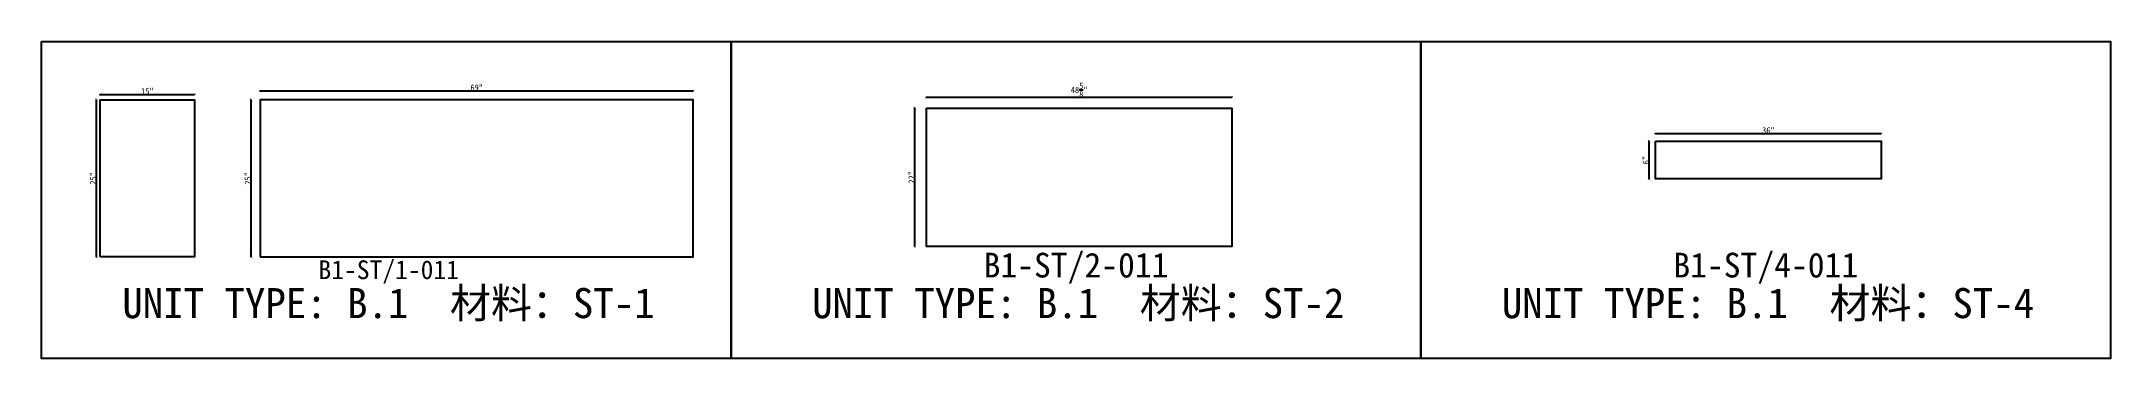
# Model space of a CAD drawing. Header units: millimetres. Extents: x -46966 to 138077, y -48408 to 2116.
# Drawn here: x 52657 to 61032, y -16717 to -15435 of the extents above; entities that cross this region are included whole.
import ezdxf
from ezdxf.enums import TextEntityAlignment as Align

# ---------------------------------------------------------------- set-up
doc = ezdxf.new("R2010")
doc.units = ezdxf.units.MM
doc.layers.add('PART_NUMBER', color=3, linetype='Continuous')
doc.styles.add('样式 1', font='')
doc.styles.get('样式 1').set_extended_font_data('NSimSun')
doc.dimstyles.new('副本 ISO-25', dxfattribs={"dimtxt": 25, "dimasz": 10, "dimexe": 1.5, "dimexo": 0.5, "dimtad": 1, "dimlfac": 0.03937, "dimlunit": 5, "dimtxsty": '样式 1', "dimblk": 'ARCHTICK', "dimcen": 2.5, "dimclrd": 256, "dimclrt": 1, "dimazin": 3, "dimtfac": 1, "dimtmove": 0, "dimatfit": 3, "dimfxlon": 1})

msp = doc.modelspace()

# ---------------------------------------------------------------- texts
at = {"style": '样式 1'}
for s, p in [('材料：ST-1', (54310.656, -16553.892)), ('材料：ST-2', (57102.53, -16553.892)), ('材料：ST-4', (59894.405, -16553.892)), ('UNIT TYPE: B.1', (52984.375, -16553.892)), ('UNIT TYPE: B.1', (55776.249, -16553.892)), ('UNIT TYPE: B.1', (58568.123, -16553.892))]:
    msp.add_text(s, height=121.5865, dxfattribs=at).set_placement(p)
at = {"layer": 'PART_NUMBER', "color": 3, "style": '样式 1'}
for s, height, p in [('B1-ST/1-011', 76, (54062.714, -16358.245)), ('B1-ST/2-011', 100, (56844.631, -16339.565)), ('B1-ST/4-011', 100, (59636.505, -16339.565))]:
    msp.add_text(s, height=height, dxfattribs=at).set_placement(p, align=Align.MIDDLE_CENTER)

# ---------------------------------------------------------------- blocks, each defined once
blk = doc.blocks.new('_ArchTick')
at = {"color": 0, "linetype": 'ByBlock', "const_width": 0.15}
blk.add_lwpolyline([(-0.5, -0.5), (0.5, 0.5)], dxfattribs=at)
blk = doc.blocks.new('*D1269')
at = {"color": 0, "lineweight": -2, "transparency": 16777216}
for p, q in [((52880.2, -15671.2), (52877.7, -15671.2)), ((52880.2, -16306.2), (52877.7, -16306.2))]:
    blk.add_line(p, q, dxfattribs=at)
at = {"lineweight": -2, "transparency": 16777216}
blk.add_line((52879.2, -16306.2), (52879.2, -15671.2), dxfattribs=at)
at = {"layer": 'Defpoints', "color": 0, "transparency": 16777216}
for p in [(52879.2, -15671.2), (52895, -15671.2), (52895, -16306.2)]:
    blk.add_point(p, dxfattribs=at)
at = {"lineweight": -2, "transparency": 16777216, "xscale": 10, "yscale": 10, "zscale": 10}
for p, rotation in [((52879.2, -15671.2), 90), ((52879.2, -16306.2), 270)]:
    blk.add_blockref('_ArchTick', p, dxfattribs=dict(at, rotation=rotation))
at = {"color": 1, "transparency": 16777216, "insert": (52866.1, -15988.7), "char_height": 25, "attachment_point": 5, "rotation": 90, "style": '样式 1'}
blk.add_mtext('\\A1;25"', dxfattribs=at)
blk = doc.blocks.new('*D1270')
at = {"color": 0, "lineweight": -2, "transparency": 16777216}
for p, q in [((52895, -15650.8), (52895, -15648.3)), ((53276, -15650.8), (53276, -15648.3))]:
    blk.add_line(p, q, dxfattribs=at)
at = {"lineweight": -2, "transparency": 16777216}
blk.add_line((52895, -15649.8), (53276, -15649.8), dxfattribs=at)
at = {"layer": 'Defpoints', "color": 0, "transparency": 16777216}
for p in [(53276, -15649.8), (52895, -15671.2), (53276, -15671.2)]:
    blk.add_point(p, dxfattribs=at)
at = {"lineweight": -2, "transparency": 16777216, "xscale": 10, "yscale": 10, "zscale": 10, "rotation": 180}
blk.add_blockref('_ArchTick', (52895, -15649.8), dxfattribs=at)
at = {"lineweight": -2, "transparency": 16777216, "xscale": 10, "yscale": 10, "zscale": 10}
blk.add_blockref('_ArchTick', (53276, -15649.8), dxfattribs=at)
at = {"color": 1, "transparency": 16777216, "insert": (53085.5, -15636.6), "char_height": 25, "attachment_point": 5, "style": '样式 1'}
blk.add_mtext('\\A1;15"', dxfattribs=at)
blk = doc.blocks.new('*D1271')
at = {"color": 0, "lineweight": -2, "transparency": 16777216}
for p, q in [((53506.3, -15671.2), (53503.8, -15671.2)), ((53506.3, -16306.2), (53503.8, -16306.2))]:
    blk.add_line(p, q, dxfattribs=at)
at = {"lineweight": -2, "transparency": 16777216}
blk.add_line((53505.3, -16306.2), (53505.3, -15671.2), dxfattribs=at)
at = {"layer": 'Defpoints', "color": 0, "transparency": 16777216}
for p in [(53505.3, -15671.2), (53542.3, -15671.2), (53542.3, -16306.2)]:
    blk.add_point(p, dxfattribs=at)
at = {"lineweight": -2, "transparency": 16777216, "xscale": 10, "yscale": 10, "zscale": 10}
for p, rotation in [((53505.3, -15671.2), 90), ((53505.3, -16306.2), 270)]:
    blk.add_blockref('_ArchTick', p, dxfattribs=dict(at, rotation=rotation))
at = {"color": 1, "transparency": 16777216, "insert": (53492.2, -15988.7), "char_height": 25, "attachment_point": 5, "rotation": 90, "style": '样式 1'}
blk.add_mtext('\\A1;25"', dxfattribs=at)
blk = doc.blocks.new('*D1272')
at = {"color": 0, "lineweight": -2, "transparency": 16777216}
for p, q in [((53542.3, -15635.9), (53542.3, -15633.4)), ((55294.9, -15635.9), (55294.9, -15633.4))]:
    blk.add_line(p, q, dxfattribs=at)
at = {"lineweight": -2, "transparency": 16777216}
blk.add_line((53542.3, -15634.9), (55294.9, -15634.9), dxfattribs=at)
at = {"layer": 'Defpoints', "color": 0, "transparency": 16777216}
for p in [(55294.9, -15634.9), (53542.3, -15671.2), (55294.9, -15671.2)]:
    blk.add_point(p, dxfattribs=at)
at = {"lineweight": -2, "transparency": 16777216, "xscale": 10, "yscale": 10, "zscale": 10, "rotation": 180}
blk.add_blockref('_ArchTick', (53542.3, -15634.9), dxfattribs=at)
at = {"lineweight": -2, "transparency": 16777216, "xscale": 10, "yscale": 10, "zscale": 10}
blk.add_blockref('_ArchTick', (55294.9, -15634.9), dxfattribs=at)
at = {"color": 1, "transparency": 16777216, "insert": (54418.6, -15621.7), "char_height": 25, "attachment_point": 5, "style": '样式 1'}
blk.add_mtext('\\A1;69"', dxfattribs=at)
blk = doc.blocks.new('*D1273')
at = {"color": 0, "lineweight": -2, "transparency": 16777216}
for p, q in [((56239.7, -15661.4), (56239.7, -15658.9)), ((57474.7, -15661.4), (57474.7, -15658.9))]:
    blk.add_line(p, q, dxfattribs=at)
at = {"lineweight": -2, "transparency": 16777216}
blk.add_line((56239.7, -15660.4), (57474.7, -15660.4), dxfattribs=at)
at = {"layer": 'Defpoints', "color": 0, "transparency": 16777216}
for p in [(57474.7, -15660.4), (56239.7, -15705), (57474.7, -15705)]:
    blk.add_point(p, dxfattribs=at)
at = {"lineweight": -2, "transparency": 16777216, "xscale": 10, "yscale": 10, "zscale": 10, "rotation": 180}
blk.add_blockref('_ArchTick', (56239.7, -15660.4), dxfattribs=at)
at = {"lineweight": -2, "transparency": 16777216, "xscale": 10, "yscale": 10, "zscale": 10}
blk.add_blockref('_ArchTick', (57474.7, -15660.4), dxfattribs=at)
at = {"color": 1, "transparency": 16777216, "insert": (56857.2, -15631.4), "char_height": 25, "attachment_point": 5, "style": '样式 1'}
blk.add_mtext('\\A1;48{\\H1x;\\S5/8;}"', dxfattribs=at)
blk = doc.blocks.new('*D1274')
at = {"color": 0, "lineweight": -2, "transparency": 16777216}
for p, q in [((56192.9, -15705), (56190.4, -15705)), ((56192.9, -16263.8), (56190.4, -16263.8))]:
    blk.add_line(p, q, dxfattribs=at)
at = {"lineweight": -2, "transparency": 16777216}
blk.add_line((56191.9, -16263.8), (56191.9, -15705), dxfattribs=at)
at = {"layer": 'Defpoints', "color": 0, "transparency": 16777216}
for p in [(56191.9, -15705), (56239.7, -15705), (56239.7, -16263.8)]:
    blk.add_point(p, dxfattribs=at)
at = {"lineweight": -2, "transparency": 16777216, "xscale": 10, "yscale": 10, "zscale": 10}
for p, rotation in [((56191.9, -15705), 90), ((56191.9, -16263.8), 270)]:
    blk.add_blockref('_ArchTick', p, dxfattribs=dict(at, rotation=rotation))
at = {"color": 1, "transparency": 16777216, "insert": (56178.8, -15984.4), "char_height": 25, "attachment_point": 5, "rotation": 90, "style": '样式 1'}
blk.add_mtext('\\A1;22"', dxfattribs=at)
blk = doc.blocks.new('*D1275')
at = {"color": 0, "lineweight": -2, "transparency": 16777216}
for p, q in [((59189.8, -15808.9), (59189.8, -15806.4)), ((60104.2, -15808.9), (60104.2, -15806.4))]:
    blk.add_line(p, q, dxfattribs=at)
at = {"lineweight": -2, "transparency": 16777216}
blk.add_line((59189.8, -15807.9), (60104.2, -15807.9), dxfattribs=at)
at = {"layer": 'Defpoints', "color": 0, "transparency": 16777216}
for p in [(60104.2, -15807.9), (59189.8, -15838.7), (60104.2, -15838.7)]:
    blk.add_point(p, dxfattribs=at)
at = {"lineweight": -2, "transparency": 16777216, "xscale": 10, "yscale": 10, "zscale": 10, "rotation": 180}
blk.add_blockref('_ArchTick', (59189.8, -15807.9), dxfattribs=at)
at = {"lineweight": -2, "transparency": 16777216, "xscale": 10, "yscale": 10, "zscale": 10}
blk.add_blockref('_ArchTick', (60104.2, -15807.9), dxfattribs=at)
at = {"color": 1, "transparency": 16777216, "insert": (59647, -15794.8), "char_height": 25, "attachment_point": 5, "style": '样式 1'}
blk.add_mtext('\\A1;36"', dxfattribs=at)
blk = doc.blocks.new('*D1276')
at = {"color": 0, "lineweight": -2, "transparency": 16777216}
for p, q in [((59165, -15838.7), (59162.5, -15838.7)), ((59165, -15991.1), (59162.5, -15991.1))]:
    blk.add_line(p, q, dxfattribs=at)
at = {"lineweight": -2, "transparency": 16777216}
blk.add_line((59164, -15991.1), (59164, -15838.7), dxfattribs=at)
at = {"layer": 'Defpoints', "color": 0, "transparency": 16777216}
for p in [(59164, -15838.7), (59189.8, -15838.7), (59189.8, -15991.1)]:
    blk.add_point(p, dxfattribs=at)
at = {"lineweight": -2, "transparency": 16777216, "xscale": 10, "yscale": 10, "zscale": 10}
for p, rotation in [((59164, -15838.7), 90), ((59164, -15991.1), 270)]:
    blk.add_blockref('_ArchTick', p, dxfattribs=dict(at, rotation=rotation))
at = {"color": 1, "transparency": 16777216, "insert": (59150.9, -15914.9), "char_height": 25, "attachment_point": 5, "rotation": 90, "style": '样式 1'}
blk.add_mtext('\\A1;6"', dxfattribs=at)

# ---------------------------------------------------------------- dimensions: what is measured, and where the dimension line sits
for base, p1, p2, picture, middle in [((53276.02, -15649.753), (52895.02, -15671.188), (53276.02, -15671.188), '*D1270', (53085.52, -15636.628)), ((55294.889, -15634.858), (53542.289, -15671.188), (55294.889, -15671.188), '*D1272', (54418.589, -15621.733)), ((57474.736, -15660.448), (56239.661, -15704.977), (57474.736, -15704.977), '*D1273', (56857.199, -15631.355)), ((60104.215, -15807.899), (59189.815, -15838.735), (60104.215, -15838.735), '*D1275', (59647.015, -15794.774))]:
    dim = msp.add_linear_dim(base=base, p1=p1, p2=p2, dimstyle='副本 ISO-25')
    dim.commit()
    dim.dimension.update_dxf_attribs({"geometry": picture, "text_midpoint": middle})
for base, p1, p2, picture, middle in [((52879.222, -15671.188), (52895.02, -16306.188), (52895.02, -15671.188), '*D1269', (52866.097, -15988.688)), ((53505.35, -15671.188), (53542.289, -16306.188), (53542.289, -15671.188), '*D1271', (53492.225, -15988.688)), ((56191.898, -15704.977), (56239.661, -16263.777), (56239.661, -15704.977), '*D1274', (56178.773, -15984.377)), ((59163.98, -15838.735), (59189.815, -15991.135), (59189.815, -15838.735), '*D1276', (59150.855, -15914.935))]:
    dim = msp.add_linear_dim(base=base, p1=p1, p2=p2, angle=90, dimstyle='副本 ISO-25')
    dim.commit()
    dim.dimension.update_dxf_attribs({"geometry": picture, "text_midpoint": middle})

# ---------------------------------------------------------------- linework, layer by layer
at = {"color": 1}
for points in [[(52656.747, -15434.998), (55448.621, -15434.998), (55448.621, -16717.396), (52656.747, -16717.396)], [(55448.621, -15434.998), (58240.496, -15434.998), (58240.496, -16717.396), (55448.621, -16717.396)], [(58240.496, -15434.998), (61032.37, -15434.998), (61032.37, -16717.396), (58240.496, -16717.396)]]:
    msp.add_lwpolyline(points, close=True, dxfattribs=at)
for points in [[(52895.02, -16306.188), (52895.02, -15671.188), (53276.02, -15671.188), (53276.02, -16306.188)], [(53542.289, -16306.188), (55294.889, -16306.188), (55294.889, -15671.188), (53542.289, -15671.188)], [(56239.661, -15704.977), (57474.736, -15704.977), (57474.736, -16263.777), (56239.661, -16263.777)], [(59189.815, -15838.735), (60104.215, -15838.735), (60104.215, -15991.135), (59189.815, -15991.135)]]:
    msp.add_lwpolyline(points, close=True)

msp.set_redraw_order([(e.dxf.handle, doc.entitydb.next_handle()) for e in msp.query("TEXT MTEXT ATTDEF DIMENSION ARC_DIMENSION")])  # texts and dimensions are drawn at this point

doc.saveas('drawing.dxf')
